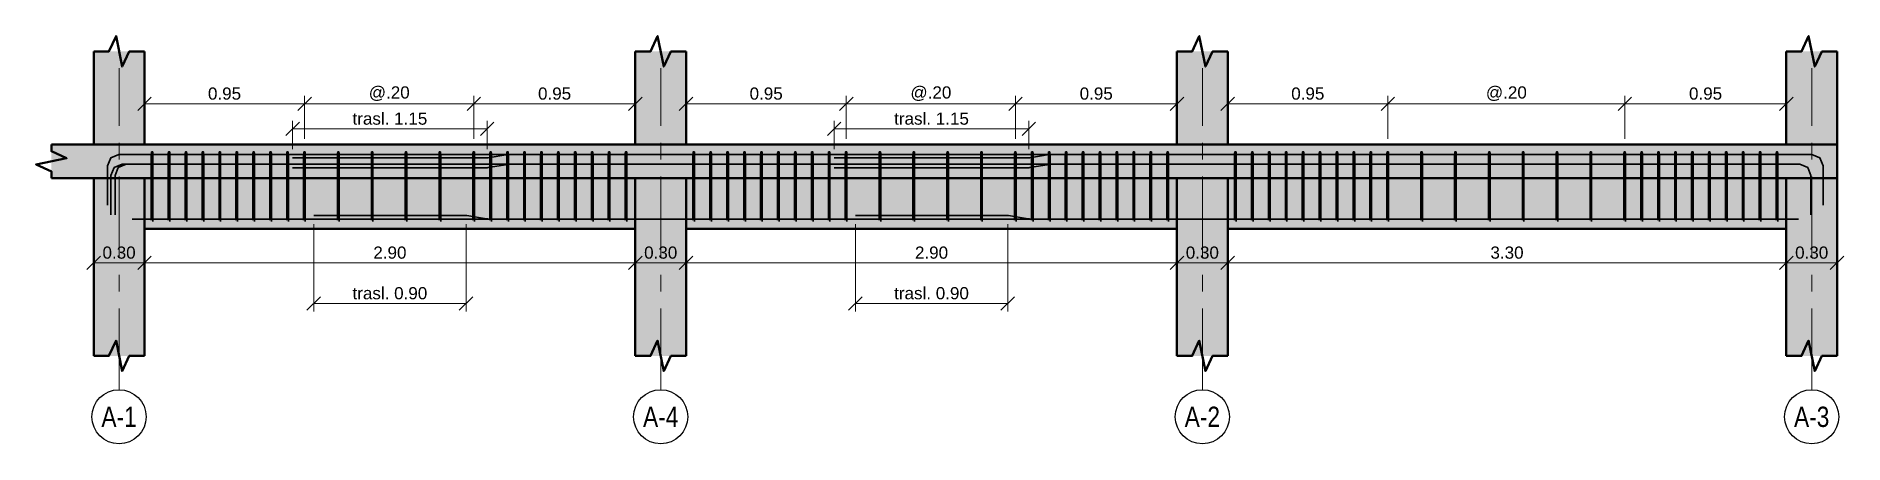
# Model space of a CAD drawing. Header units: metres. Extents: x 99 to 431, y 0 to 4.
# Drawn here: x 119.51 to 130.19, y 1.43 to 3.84 of the extents above; entities that cross this region are included whole.
import ezdxf
from ezdxf.enums import TextEntityAlignment as Align

# ---------------------------------------------------------------- set-up
doc = ezdxf.new("R2010")
doc.units = ezdxf.units.M
doc.linetypes.add('EJE40', pattern=[0.7, 0.48, -0.08, 0.06, -0.08])
for name, color, linetype, lineweight in [('E-ACERO', 1, 'Continuous', 35), ('E-CORTE', 7, 'Continuous', 50), ('E-CORTE-ACH', 254, 'Continuous', 0), ('E-COTA', 7, 'Continuous', 13), ('E-EJES', 1, 'Continuous', 18), ('E-EJES-ID', 7, 'Continuous', 25)]:
    doc.layers.add(name, color=color, linetype=linetype, lineweight=lineweight)
doc.styles.add('ARIAL', font='arial.ttf')
doc.dimstyles.new('COTA40', dxfattribs={"dimtxt": 0.072, "dimasz": 0.048, "dimexe": 0.048, "dimexo": 0.032, "dimgap": 0.024, "dimtad": 1, "dimzin": 0, "dimdsep": 46, "dimtxsty": 'ARIAL', "dimtsz": 0.04, "dimcen": 2.5, "dimclrd": 7, "dimclre": 7, "dimclrt": 7, "dimazin": 3, "dimtfac": 1, "dimtmove": 2, "dimatfit": 3, "dimlwd": 13, "dimlwe": 13})

msp = doc.modelspace()

# ---------------------------------------------------------------- texts
at = {"layer": 'E-EJES-ID', "style": 'ARIAL', "width": 0.8}
for s, p in [('A-1', (120, 1.59)), ('A-4', (123.2, 1.59)), ('A-2', (126.4, 1.59)), ('A-3', (130, 1.59))]:
    msp.add_text(s, height=0.12, dxfattribs=at).set_placement(p, align=Align.MIDDLE_CENTER)

# ---------------------------------------------------------------- dimensions: what is measured, and where the dimension line sits
at = {"layer": 'E-COTA'}
for base, p1, p2, text in [((120.15, 3.44), (120.15, 3.2), (121.0961, 3.2), '0.95'), ((121.0961, 3.44), (121.0961, 3.2), (122.0961, 3.2), '@.20'), ((122.0961, 3.44), (122.0961, 3.2), (123.05, 3.2), '0.95'), ((123.35, 3.44), (123.35, 3.2), (124.2961, 3.2), '0.95'), ((124.2961, 3.44), (124.2961, 3.2), (125.2961, 3.2), '@.20'), ((125.2961, 3.44), (125.2961, 3.2), (126.25, 3.2), '0.95'), ((126.55, 3.44), (126.55, 3.2), (127.4961, 3.2), '0.95'), ((127.4961, 3.44), (127.4961, 3.2), (128.8961, 3.2), '@.20'), ((128.8961, 3.44), (128.8961, 3.2), (129.85, 3.2), '0.95'), ((121.025, 3.292), (121.025, 3.14), (122.175, 3.14), 'trasl. 1.15'), ((124.225, 3.292), (124.225, 3.14), (125.375, 3.14), 'trasl. 1.15'), ((121.15, 2.26), (121.15, 2.76), (122.05, 2.76), 'trasl. 0.90'), ((124.35, 2.26), (124.35, 2.76), (125.25, 2.76), 'trasl. 0.90')]:
    msp.add_linear_dim(base=base, p1=p1, p2=p2, text=text, dimstyle='COTA40', override={"dimdec": 2}, dxfattribs=at).render()
for base, p1, p2 in [((119.85, 2.5), (119.85, 2.7), (120.15, 2.7)), ((120.15, 2.5), (120.15, 2.7), (123.05, 2.7)), ((123.05, 2.5), (123.05, 2.7), (123.35, 2.7)), ((123.35, 2.5), (123.35, 2.7), (126.25, 2.7)), ((126.25, 2.5), (126.25, 2.7), (126.55, 2.7)), ((126.55, 2.5), (126.55, 2.7), (129.85, 2.7)), ((129.85, 2.5), (129.85, 2.7), (130.15, 2.7))]:
    msp.add_linear_dim(base=base, p1=p1, p2=p2, dimstyle='COTA40', override={"dimdec": 2}, dxfattribs=at).render()

# ---------------------------------------------------------------- hatches: boundary and pattern name
at = {"layer": 'E-CORTE-ACH'}
for points in [[(119.85, 3.75), (120.15, 3.75), (120.15, 3.2), (120, 3.2), (119.85, 3.2)], [(123.05, 3.75), (123.35, 3.75), (123.35, 3.2), (123.2, 3.2), (123.05, 3.2)], [(126.25, 3.75), (126.55, 3.75), (126.55, 3.2), (126.4, 3.2), (126.25, 3.2)], [(129.85, 3.75), (130.15, 3.75), (130.15, 3.2), (130, 3.2), (129.85, 3.2)], [(130.15, 3.102), (130.15, 3), (128.0853, 3), (122.6931, 3), (119.6, 3), (119.6, 3.2), (122.6931, 3.2), (128.0853, 3.2), (130.15, 3.2)], [(119.85, 2.7), (119.85, 2.85), (119.85, 3), (120, 3), (120.15, 3), (120.15, 2.85), (120.15, 2.7), (120.15, 1.95), (119.85, 1.95)], [(120.15, 2.7), (120.15, 2.85), (120.15, 3), (121.6, 3), (123.05, 3), (123.05, 2.85), (123.05, 2.7), (121.6, 2.7)], [(123.05, 2.7), (123.05, 2.85), (123.05, 3), (123.2, 3), (123.35, 3), (123.35, 2.85), (123.35, 2.7), (123.35, 1.95), (123.05, 1.95)], [(123.35, 2.7), (123.35, 2.85), (123.35, 3), (124.8, 3), (126.25, 3), (126.25, 2.85), (126.25, 2.7), (124.8, 2.7)], [(126.25, 2.7), (126.25, 2.85), (126.25, 3), (126.4, 3), (126.55, 3), (126.55, 2.85), (126.55, 2.7), (126.55, 1.95), (126.25, 1.95)], [(126.55, 2.7), (126.55, 2.85), (126.55, 3), (128.2, 3), (129.85, 3), (129.85, 2.85), (129.85, 2.7), (128.2, 2.7)], [(129.85, 2.7), (129.85, 2.85), (129.85, 3), (130, 3), (130.15, 3), (130.15, 2.85), (130.15, 2.7), (130.15, 1.95), (129.85, 1.95)]]:
    msp.add_hatch(color=256, dxfattribs=at).paths.add_polyline_path(points)

# ---------------------------------------------------------------- linework, layer by layer
at = {"layer": 'E-ACERO'}
for points in [[(119.9321, 2.841), (119.9321, 3.0743), (119.9516, 3.1214), (119.9988, 3.1409), (122.175, 3.1409)], [(119.9321, 2.841), (119.9321, 3.0743), (119.9516, 3.1214), (119.9988, 3.1409), (125.375, 3.1409)], [(119.9321, 2.841), (119.9321, 3.0743), (119.9516, 3.1214), (119.9988, 3.1409), (122.175, 3.1409)], [(120.2, 2.8393), (120.2, 3.1314), (120.1997, 3.1483), (120.1989, 3.1552), (120.1916, 3.1552), (120.1908, 3.1483), (120.1905, 3.1314), (120.1905, 2.8104)], [(120.3, 2.8393), (120.3, 3.1314), (120.2997, 3.1483), (120.2989, 3.1552), (120.2916, 3.1552), (120.2908, 3.1483), (120.2905, 3.1314), (120.2905, 2.8104)], [(120.4, 2.8393), (120.4, 3.1314), (120.3997, 3.1483), (120.3989, 3.1552), (120.3916, 3.1552), (120.3908, 3.1483), (120.3905, 3.1314), (120.3905, 2.8104)], [(120.5, 2.8393), (120.5, 3.1314), (120.4997, 3.1483), (120.4989, 3.1552), (120.4916, 3.1552), (120.4908, 3.1483), (120.4905, 3.1314), (120.4905, 2.8104)], [(120.6, 2.8393), (120.6, 3.1314), (120.5997, 3.1483), (120.5989, 3.1552), (120.5916, 3.1552), (120.5908, 3.1483), (120.5905, 3.1314), (120.5905, 2.8104)], [(120.7, 2.8393), (120.7, 3.1314), (120.6997, 3.1483), (120.6989, 3.1552), (120.6916, 3.1552), (120.6908, 3.1483), (120.6905, 3.1314), (120.6905, 2.8104)], [(120.8, 2.8393), (120.8, 3.1314), (120.7997, 3.1483), (120.7989, 3.1552), (120.7916, 3.1552), (120.7908, 3.1483), (120.7905, 3.1314), (120.7905, 2.8104)], [(120.9, 2.8393), (120.9, 3.1314), (120.8997, 3.1483), (120.8989, 3.1552), (120.8916, 3.1552), (120.8908, 3.1483), (120.8905, 3.1314), (120.8905, 2.8104)], [(121, 2.8393), (121, 3.1314), (120.9997, 3.1483), (120.9989, 3.1552), (120.9916, 3.1552), (120.9908, 3.1483), (120.9905, 3.1314), (120.9905, 2.8104)], [(121.025, 3.1199), (122.1695, 3.1199), (122.175, 3.1201), (122.1804, 3.1208), (122.2959, 3.14), (122.3013, 3.1407), (122.3068, 3.1409), (130.0012, 3.1409), (130.0484, 3.1214), (130.0679, 3.0743), (130.0679, 2.841)], [(121.025, 3.1199), (122.1695, 3.1199), (122.175, 3.1201), (122.1804, 3.1208), (122.2959, 3.14), (122.3013, 3.1407), (122.3068, 3.1409), (130.0012, 3.1409), (130.0484, 3.1214), (130.0679, 3.0743), (130.0679, 2.841)], [(121.1, 2.8393), (121.1, 3.1314), (121.0997, 3.1483), (121.0989, 3.1552), (121.0916, 3.1552), (121.0908, 3.1483), (121.0905, 3.1314), (121.0905, 2.8104)], [(121.3, 2.8393), (121.3, 3.1314), (121.2997, 3.1483), (121.2989, 3.1552), (121.2916, 3.1552), (121.2908, 3.1483), (121.2905, 3.1314), (121.2905, 2.8104)], [(121.5, 2.8393), (121.5, 3.1314), (121.4997, 3.1483), (121.4989, 3.1552), (121.4916, 3.1552), (121.4908, 3.1483), (121.4905, 3.1314), (121.4905, 2.8104)], [(121.7, 2.8393), (121.7, 3.1314), (121.6997, 3.1483), (121.6989, 3.1552), (121.6916, 3.1552), (121.6908, 3.1483), (121.6905, 3.1314), (121.6905, 2.8104)], [(121.9, 2.8393), (121.9, 3.1314), (121.8997, 3.1483), (121.8989, 3.1552), (121.8916, 3.1552), (121.8908, 3.1483), (121.8905, 3.1314), (121.8905, 2.8104)], [(122.1, 2.8393), (122.1, 3.1314), (122.0997, 3.1483), (122.0989, 3.1552), (122.0916, 3.1552), (122.0908, 3.1483), (122.0905, 3.1314), (122.0905, 2.8104)], [(122.2, 2.8393), (122.2, 3.1314), (122.1997, 3.1483), (122.1989, 3.1552), (122.1916, 3.1552), (122.1908, 3.1483), (122.1905, 3.1314), (122.1905, 2.8104)], [(122.3, 2.8393), (122.3, 3.1314), (122.2997, 3.1483), (122.2989, 3.1552), (122.2916, 3.1552), (122.2908, 3.1483), (122.2905, 3.1314), (122.2905, 2.8104)], [(122.4, 2.8393), (122.4, 3.1314), (122.3997, 3.1483), (122.3989, 3.1552), (122.3916, 3.1552), (122.3908, 3.1483), (122.3905, 3.1314), (122.3905, 2.8104)], [(122.5, 2.8393), (122.5, 3.1314), (122.4997, 3.1483), (122.4989, 3.1552), (122.4916, 3.1552), (122.4908, 3.1483), (122.4905, 3.1314), (122.4905, 2.8104)], [(122.6, 2.8393), (122.6, 3.1314), (122.5997, 3.1483), (122.5989, 3.1552), (122.5916, 3.1552), (122.5908, 3.1483), (122.5905, 3.1314), (122.5905, 2.8104)], [(122.7, 2.8393), (122.7, 3.1314), (122.6997, 3.1483), (122.6989, 3.1552), (122.6916, 3.1552), (122.6908, 3.1483), (122.6905, 3.1314), (122.6905, 2.8104)], [(122.8, 2.8393), (122.8, 3.1314), (122.7997, 3.1483), (122.7989, 3.1552), (122.7916, 3.1552), (122.7908, 3.1483), (122.7905, 3.1314), (122.7905, 2.8104)], [(122.9, 2.8393), (122.9, 3.1314), (122.8997, 3.1483), (122.8989, 3.1552), (122.8916, 3.1552), (122.8908, 3.1483), (122.8905, 3.1314), (122.8905, 2.8104)], [(123, 2.8393), (123, 3.1314), (122.9997, 3.1483), (122.9989, 3.1552), (122.9916, 3.1552), (122.9908, 3.1483), (122.9905, 3.1314), (122.9905, 2.8104)], [(123.4, 2.8393), (123.4, 3.1314), (123.3997, 3.1483), (123.3989, 3.1552), (123.3916, 3.1552), (123.3908, 3.1483), (123.3905, 3.1314), (123.3905, 2.8104)], [(123.5, 2.8393), (123.5, 3.1314), (123.4997, 3.1483), (123.4989, 3.1552), (123.4916, 3.1552), (123.4908, 3.1483), (123.4905, 3.1314), (123.4905, 2.8104)], [(123.6, 2.8393), (123.6, 3.1314), (123.5997, 3.1483), (123.5989, 3.1552), (123.5916, 3.1552), (123.5908, 3.1483), (123.5905, 3.1314), (123.5905, 2.8104)], [(123.7, 2.8393), (123.7, 3.1314), (123.6997, 3.1483), (123.6989, 3.1552), (123.6916, 3.1552), (123.6908, 3.1483), (123.6905, 3.1314), (123.6905, 2.8104)], [(123.8, 2.8393), (123.8, 3.1314), (123.7997, 3.1483), (123.7989, 3.1552), (123.7916, 3.1552), (123.7908, 3.1483), (123.7905, 3.1314), (123.7905, 2.8104)], [(123.9, 2.8393), (123.9, 3.1314), (123.8997, 3.1483), (123.8989, 3.1552), (123.8916, 3.1552), (123.8908, 3.1483), (123.8905, 3.1314), (123.8905, 2.8104)], [(124, 2.8393), (124, 3.1314), (123.9997, 3.1483), (123.9989, 3.1552), (123.9916, 3.1552), (123.9908, 3.1483), (123.9905, 3.1314), (123.9905, 2.8104)], [(124.1, 2.8393), (124.1, 3.1314), (124.0997, 3.1483), (124.0989, 3.1552), (124.0916, 3.1552), (124.0908, 3.1483), (124.0905, 3.1314), (124.0905, 2.8104)], [(124.2, 2.8393), (124.2, 3.1314), (124.1997, 3.1483), (124.1989, 3.1552), (124.1916, 3.1552), (124.1908, 3.1483), (124.1905, 3.1314), (124.1905, 2.8104)], [(124.225, 3.1199), (125.3695, 3.1199), (125.375, 3.1201), (125.3804, 3.1208), (125.4959, 3.14), (125.5013, 3.1407), (125.5068, 3.1409), (130.0012, 3.1409), (130.0484, 3.1214), (130.0679, 3.0743), (130.0679, 2.841)], [(124.3, 2.8393), (124.3, 3.1314), (124.2997, 3.1483), (124.2989, 3.1552), (124.2916, 3.1552), (124.2908, 3.1483), (124.2905, 3.1314), (124.2905, 2.8104)], [(124.5, 2.8393), (124.5, 3.1314), (124.4997, 3.1483), (124.4989, 3.1552), (124.4916, 3.1552), (124.4908, 3.1483), (124.4905, 3.1314), (124.4905, 2.8104)], [(124.7, 2.8393), (124.7, 3.1314), (124.6997, 3.1483), (124.6989, 3.1552), (124.6916, 3.1552), (124.6908, 3.1483), (124.6905, 3.1314), (124.6905, 2.8104)], [(124.9, 2.8393), (124.9, 3.1314), (124.8997, 3.1483), (124.8989, 3.1552), (124.8916, 3.1552), (124.8908, 3.1483), (124.8905, 3.1314), (124.8905, 2.8104)], [(125.1, 2.8393), (125.1, 3.1314), (125.0997, 3.1483), (125.0989, 3.1552), (125.0916, 3.1552), (125.0908, 3.1483), (125.0905, 3.1314), (125.0905, 2.8104)], [(125.3, 2.8393), (125.3, 3.1314), (125.2997, 3.1483), (125.2989, 3.1552), (125.2916, 3.1552), (125.2908, 3.1483), (125.2905, 3.1314), (125.2905, 2.8104)], [(125.4, 2.8393), (125.4, 3.1314), (125.3997, 3.1483), (125.3989, 3.1552), (125.3916, 3.1552), (125.3908, 3.1483), (125.3905, 3.1314), (125.3905, 2.8104)], [(125.5, 2.8393), (125.5, 3.1314), (125.4997, 3.1483), (125.4989, 3.1552), (125.4916, 3.1552), (125.4908, 3.1483), (125.4905, 3.1314), (125.4905, 2.8104)], [(125.6, 2.8393), (125.6, 3.1314), (125.5997, 3.1483), (125.5989, 3.1552), (125.5916, 3.1552), (125.5908, 3.1483), (125.5905, 3.1314), (125.5905, 2.8104)], [(125.7, 2.8393), (125.7, 3.1314), (125.6997, 3.1483), (125.6989, 3.1552), (125.6916, 3.1552), (125.6908, 3.1483), (125.6905, 3.1314), (125.6905, 2.8104)], [(125.8, 2.8393), (125.8, 3.1314), (125.7997, 3.1483), (125.7989, 3.1552), (125.7916, 3.1552), (125.7908, 3.1483), (125.7905, 3.1314), (125.7905, 2.8104)], [(125.9, 2.8393), (125.9, 3.1314), (125.8997, 3.1483), (125.8989, 3.1552), (125.8916, 3.1552), (125.8908, 3.1483), (125.8905, 3.1314), (125.8905, 2.8104)], [(126, 2.8393), (126, 3.1314), (125.9997, 3.1483), (125.9989, 3.1552), (125.9916, 3.1552), (125.9908, 3.1483), (125.9905, 3.1314), (125.9905, 2.8104)], [(126.1, 2.8393), (126.1, 3.1314), (126.0997, 3.1483), (126.0989, 3.1552), (126.0916, 3.1552), (126.0908, 3.1483), (126.0905, 3.1314), (126.0905, 2.8104)], [(126.2, 2.8393), (126.2, 3.1314), (126.1997, 3.1483), (126.1989, 3.1552), (126.1916, 3.1552), (126.1908, 3.1483), (126.1905, 3.1314), (126.1905, 2.8104)], [(126.6, 2.8393), (126.6, 3.1314), (126.5997, 3.1483), (126.5989, 3.1552), (126.5916, 3.1552), (126.5908, 3.1483), (126.5905, 3.1314), (126.5905, 2.8104)], [(126.7, 2.8393), (126.7, 3.1314), (126.6997, 3.1483), (126.6989, 3.1552), (126.6916, 3.1552), (126.6908, 3.1483), (126.6905, 3.1314), (126.6905, 2.8104)], [(126.8, 2.8393), (126.8, 3.1314), (126.7997, 3.1483), (126.7989, 3.1552), (126.7916, 3.1552), (126.7908, 3.1483), (126.7905, 3.1314), (126.7905, 2.8104)], [(126.9, 2.8393), (126.9, 3.1314), (126.8997, 3.1483), (126.8989, 3.1552), (126.8916, 3.1552), (126.8908, 3.1483), (126.8905, 3.1314), (126.8905, 2.8104)], [(127, 2.8393), (127, 3.1314), (126.9997, 3.1483), (126.9989, 3.1552), (126.9916, 3.1552), (126.9908, 3.1483), (126.9905, 3.1314), (126.9905, 2.8104)], [(127.1, 2.8393), (127.1, 3.1314), (127.0997, 3.1483), (127.0989, 3.1552), (127.0916, 3.1552), (127.0908, 3.1483), (127.0905, 3.1314), (127.0905, 2.8104)], [(127.2, 2.8393), (127.2, 3.1314), (127.1997, 3.1483), (127.1989, 3.1552), (127.1916, 3.1552), (127.1908, 3.1483), (127.1905, 3.1314), (127.1905, 2.8104)], [(127.3, 2.8393), (127.3, 3.1314), (127.2997, 3.1483), (127.2989, 3.1552), (127.2916, 3.1552), (127.2908, 3.1483), (127.2905, 3.1314), (127.2905, 2.8104)], [(127.4, 2.8393), (127.4, 3.1314), (127.3997, 3.1483), (127.3989, 3.1552), (127.3916, 3.1552), (127.3908, 3.1483), (127.3905, 3.1314), (127.3905, 2.8104)], [(127.5, 2.8393), (127.5, 3.1314), (127.4997, 3.1483), (127.4989, 3.1552), (127.4916, 3.1552), (127.4908, 3.1483), (127.4905, 3.1314), (127.4905, 2.8104)], [(127.7, 2.8393), (127.7, 3.1314), (127.6997, 3.1483), (127.6989, 3.1552), (127.6916, 3.1552), (127.6908, 3.1483), (127.6905, 3.1314), (127.6905, 2.8104)], [(127.9, 2.8393), (127.9, 3.1314), (127.8997, 3.1483), (127.8989, 3.1552), (127.8916, 3.1552), (127.8908, 3.1483), (127.8905, 3.1314), (127.8905, 2.8104)], [(128.1, 2.8393), (128.1, 3.1314), (128.0997, 3.1483), (128.0989, 3.1552), (128.0916, 3.1552), (128.0908, 3.1483), (128.0905, 3.1314), (128.0905, 2.8104)], [(128.3, 2.8393), (128.3, 3.1314), (128.2997, 3.1483), (128.2989, 3.1552), (128.2916, 3.1552), (128.2908, 3.1483), (128.2905, 3.1314), (128.2905, 2.8104)], [(128.5, 2.8393), (128.5, 3.1314), (128.4997, 3.1483), (128.4989, 3.1552), (128.4916, 3.1552), (128.4908, 3.1483), (128.4905, 3.1314), (128.4905, 2.8104)], [(128.7, 2.8393), (128.7, 3.1314), (128.6997, 3.1483), (128.6989, 3.1552), (128.6916, 3.1552), (128.6908, 3.1483), (128.6905, 3.1314), (128.6905, 2.8104)], [(128.9, 2.8393), (128.9, 3.1314), (128.8997, 3.1483), (128.8989, 3.1552), (128.8916, 3.1552), (128.8908, 3.1483), (128.8905, 3.1314), (128.8905, 2.8104)], [(129, 2.8393), (129, 3.1314), (128.9997, 3.1483), (128.9989, 3.1552), (128.9916, 3.1552), (128.9908, 3.1483), (128.9905, 3.1314), (128.9905, 2.8104)], [(129.1, 2.8393), (129.1, 3.1314), (129.0997, 3.1483), (129.0989, 3.1552), (129.0916, 3.1552), (129.0908, 3.1483), (129.0905, 3.1314), (129.0905, 2.8104)], [(129.2, 2.8393), (129.2, 3.1314), (129.1997, 3.1483), (129.1989, 3.1552), (129.1916, 3.1552), (129.1908, 3.1483), (129.1905, 3.1314), (129.1905, 2.8104)], [(129.3, 2.8393), (129.3, 3.1314), (129.2997, 3.1483), (129.2989, 3.1552), (129.2916, 3.1552), (129.2908, 3.1483), (129.2905, 3.1314), (129.2905, 2.8104)], [(129.4, 2.8393), (129.4, 3.1314), (129.3997, 3.1483), (129.3989, 3.1552), (129.3916, 3.1552), (129.3908, 3.1483), (129.3905, 3.1314), (129.3905, 2.8104)], [(129.5, 2.8393), (129.5, 3.1314), (129.4997, 3.1483), (129.4989, 3.1552), (129.4916, 3.1552), (129.4908, 3.1483), (129.4905, 3.1314), (129.4905, 2.8104)], [(129.6, 2.8393), (129.6, 3.1314), (129.5997, 3.1483), (129.5989, 3.1552), (129.5916, 3.1552), (129.5908, 3.1483), (129.5905, 3.1314), (129.5905, 2.8104)], [(129.7, 2.8393), (129.7, 3.1314), (129.6997, 3.1483), (129.6989, 3.1552), (129.6916, 3.1552), (129.6908, 3.1483), (129.6905, 3.1314), (129.6905, 2.8104)], [(129.8, 2.8393), (129.8, 3.1314), (129.7997, 3.1483), (129.7989, 3.1552), (129.7916, 3.1552), (129.7908, 3.1483), (129.7905, 3.1314), (129.7905, 2.8104)], [(119.9521, 2.783), (119.9521, 3.0163), (119.9716, 3.0634), (120.0188, 3.0829), (125.375, 3.0829)], [(119.9761, 2.783), (119.9761, 3.0163), (119.9956, 3.0634), (120.0428, 3.0829), (125.375, 3.0829)], [(119.9761, 2.783), (119.9761, 3.0163), (119.9956, 3.0634), (120.0428, 3.0829), (122.175, 3.0829)], [(121.025, 3.0619), (122.1695, 3.0619), (122.175, 3.0621), (122.1804, 3.0628), (122.2959, 3.082), (122.3013, 3.0827), (122.3068, 3.0829), (129.9292, 3.0829), (129.9764, 3.0634), (129.9959, 3.0163), (129.9959, 2.783)], [(124.225, 3.0619), (125.3695, 3.0619), (125.375, 3.0621), (125.3804, 3.0628), (125.4959, 3.082), (125.5013, 3.0827), (125.5068, 3.0829), (129.9292, 3.0829), (129.9764, 3.0634), (129.9959, 3.0163), (129.9959, 2.783)], [(124.225, 3.0619), (125.3695, 3.0619), (125.375, 3.0621), (125.3804, 3.0628), (125.4959, 3.082), (125.5013, 3.0827), (125.5068, 3.0829), (129.9292, 3.0829), (129.9764, 3.0634), (129.9959, 3.0163), (129.9959, 2.783)], [(120.1905, 2.8104), (120.1905, 2.7733)], [(120.2, 2.8393), (120.2, 2.7854)], [(120.2, 2.7854), (120.2, 2.7686)], [(120.2905, 2.8104), (120.2905, 2.7733)], [(120.3, 2.8393), (120.3, 2.7854)], [(120.3, 2.7854), (120.3, 2.7686)], [(120.3905, 2.8104), (120.3905, 2.7733)], [(120.4, 2.8393), (120.4, 2.7854)], [(120.4, 2.7854), (120.4, 2.7686)], [(120.4905, 2.8104), (120.4905, 2.7733)], [(120.5, 2.8393), (120.5, 2.7854)], [(120.5, 2.7854), (120.5, 2.7686)], [(120.5905, 2.8104), (120.5905, 2.7733)], [(120.6, 2.8393), (120.6, 2.7854)], [(120.6, 2.7854), (120.6, 2.7686)], [(120.6905, 2.8104), (120.6905, 2.7733)], [(120.7, 2.8393), (120.7, 2.7854)], [(120.7, 2.7854), (120.7, 2.7686)], [(120.7905, 2.8104), (120.7905, 2.7733)], [(120.8, 2.8393), (120.8, 2.7854)], [(120.8, 2.7854), (120.8, 2.7686)], [(120.8905, 2.8104), (120.8905, 2.7733)], [(120.9, 2.8393), (120.9, 2.7854)], [(120.9, 2.7854), (120.9, 2.7686)], [(120.9905, 2.8104), (120.9905, 2.7733)], [(121, 2.8393), (121, 2.7854)], [(121, 2.7854), (121, 2.7686)], [(121.0905, 2.8104), (121.0905, 2.7733)], [(121.1, 2.8393), (121.1, 2.7854)], [(121.1, 2.7854), (121.1, 2.7686)], [(121.15, 2.7801), (122.0445, 2.7801), (122.05, 2.7799), (122.0554, 2.7792), (122.1709, 2.76), (122.1763, 2.7593), (122.1818, 2.759), (129.9228, 2.759)], [(121.15, 2.7801), (122.0445, 2.7801), (122.05, 2.7799), (122.0554, 2.7792), (122.1709, 2.76), (122.1763, 2.7593), (122.1818, 2.759), (129.9228, 2.759)], [(121.2905, 2.8104), (121.2905, 2.7733)], [(121.3, 2.8393), (121.3, 2.7854)], [(121.3, 2.7854), (121.3, 2.7686)], [(121.4905, 2.8104), (121.4905, 2.7733)], [(121.5, 2.8393), (121.5, 2.7854)], [(121.5, 2.7854), (121.5, 2.7686)], [(121.6905, 2.8104), (121.6905, 2.7733)], [(121.7, 2.8393), (121.7, 2.7854)], [(121.7, 2.7854), (121.7, 2.7686)], [(121.8905, 2.8104), (121.8905, 2.7733)], [(121.9, 2.8393), (121.9, 2.7854)], [(121.9, 2.7854), (121.9, 2.7686)], [(122.0905, 2.8104), (122.0905, 2.7733)], [(122.1, 2.8393), (122.1, 2.7854)], [(122.1, 2.7854), (122.1, 2.7686)], [(122.1905, 2.8104), (122.1905, 2.7733)], [(122.2, 2.8393), (122.2, 2.7854)], [(122.2, 2.7854), (122.2, 2.7686)], [(122.2905, 2.8104), (122.2905, 2.7733)], [(122.3, 2.8393), (122.3, 2.7854)], [(122.3, 2.7854), (122.3, 2.7686)], [(122.3905, 2.8104), (122.3905, 2.7733)], [(122.4, 2.8393), (122.4, 2.7854)], [(122.4, 2.7854), (122.4, 2.7686)], [(122.4905, 2.8104), (122.4905, 2.7733)], [(122.5, 2.8393), (122.5, 2.7854)], [(122.5, 2.7854), (122.5, 2.7686)], [(122.5905, 2.8104), (122.5905, 2.7733)], [(122.6, 2.8393), (122.6, 2.7854)], [(122.6, 2.7854), (122.6, 2.7686)], [(122.6905, 2.8104), (122.6905, 2.7733)], [(122.7, 2.8393), (122.7, 2.7854)], [(122.7, 2.7854), (122.7, 2.7686)], [(122.7905, 2.8104), (122.7905, 2.7733)], [(122.8, 2.8393), (122.8, 2.7854)], [(122.8, 2.7854), (122.8, 2.7686)], [(122.8905, 2.8104), (122.8905, 2.7733)], [(122.9, 2.8393), (122.9, 2.7854)], [(122.9, 2.7854), (122.9, 2.7686)], [(122.9905, 2.8104), (122.9905, 2.7733)], [(123, 2.8393), (123, 2.7854)], [(123, 2.7854), (123, 2.7686)], [(123.3905, 2.8104), (123.3905, 2.7733)], [(123.4, 2.8393), (123.4, 2.7854)], [(123.4, 2.7854), (123.4, 2.7686)], [(123.4905, 2.8104), (123.4905, 2.7733)], [(123.5, 2.8393), (123.5, 2.7854)], [(123.5, 2.7854), (123.5, 2.7686)], [(123.5905, 2.8104), (123.5905, 2.7733)], [(123.6, 2.8393), (123.6, 2.7854)], [(123.6, 2.7854), (123.6, 2.7686)], [(123.6905, 2.8104), (123.6905, 2.7733)], [(123.7, 2.8393), (123.7, 2.7854)], [(123.7, 2.7854), (123.7, 2.7686)], [(123.7905, 2.8104), (123.7905, 2.7733)], [(123.8, 2.8393), (123.8, 2.7854)], [(123.8, 2.7854), (123.8, 2.7686)], [(123.8905, 2.8104), (123.8905, 2.7733)], [(123.9, 2.8393), (123.9, 2.7854)], [(123.9, 2.7854), (123.9, 2.7686)], [(123.9905, 2.8104), (123.9905, 2.7733)], [(124, 2.8393), (124, 2.7854)], [(124, 2.7854), (124, 2.7686)], [(124.0905, 2.8104), (124.0905, 2.7733)], [(124.1, 2.8393), (124.1, 2.7854)], [(124.1, 2.7854), (124.1, 2.7686)], [(124.1905, 2.8104), (124.1905, 2.7733)], [(124.2, 2.8393), (124.2, 2.7854)], [(124.2, 2.7854), (124.2, 2.7686)], [(124.2905, 2.8104), (124.2905, 2.7733)], [(124.3, 2.8393), (124.3, 2.7854)], [(124.3, 2.7854), (124.3, 2.7686)], [(124.35, 2.7801), (125.2445, 2.7801), (125.25, 2.7799), (125.2554, 2.7792), (125.3709, 2.76), (125.3763, 2.7593), (125.3818, 2.759), (129.9228, 2.759)], [(124.35, 2.7801), (125.2445, 2.7801), (125.25, 2.7799), (125.2554, 2.7792), (125.3709, 2.76), (125.3763, 2.7593), (125.3818, 2.759), (129.9228, 2.759)], [(124.4905, 2.8104), (124.4905, 2.7733)], [(124.5, 2.8393), (124.5, 2.7854)], [(124.5, 2.7854), (124.5, 2.7686)], [(124.6905, 2.8104), (124.6905, 2.7733)], [(124.7, 2.8393), (124.7, 2.7854)], [(124.7, 2.7854), (124.7, 2.7686)], [(124.8905, 2.8104), (124.8905, 2.7733)], [(124.9, 2.8393), (124.9, 2.7854)], [(124.9, 2.7854), (124.9, 2.7686)], [(125.0905, 2.8104), (125.0905, 2.7733)], [(125.1, 2.8393), (125.1, 2.7854)], [(125.1, 2.7854), (125.1, 2.7686)], [(125.2905, 2.8104), (125.2905, 2.7733)], [(125.3, 2.8393), (125.3, 2.7854)], [(125.3, 2.7854), (125.3, 2.7686)], [(125.3905, 2.8104), (125.3905, 2.7733)], [(125.4, 2.8393), (125.4, 2.7854)], [(125.4, 2.7854), (125.4, 2.7686)], [(125.4905, 2.8104), (125.4905, 2.7733)], [(125.5, 2.8393), (125.5, 2.7854)], [(125.5, 2.7854), (125.5, 2.7686)], [(125.5905, 2.8104), (125.5905, 2.7733)], [(125.6, 2.8393), (125.6, 2.7854)], [(125.6, 2.7854), (125.6, 2.7686)], [(125.6905, 2.8104), (125.6905, 2.7733)], [(125.7, 2.8393), (125.7, 2.7854)], [(125.7, 2.7854), (125.7, 2.7686)], [(125.7905, 2.8104), (125.7905, 2.7733)], [(125.8, 2.8393), (125.8, 2.7854)], [(125.8, 2.7854), (125.8, 2.7686)], [(125.8905, 2.8104), (125.8905, 2.7733)], [(125.9, 2.8393), (125.9, 2.7854)], [(125.9, 2.7854), (125.9, 2.7686)], [(125.9905, 2.8104), (125.9905, 2.7733)], [(126, 2.8393), (126, 2.7854)], [(126, 2.7854), (126, 2.7686)], [(126.0905, 2.8104), (126.0905, 2.7733)], [(126.1, 2.8393), (126.1, 2.7854)], [(126.1, 2.7854), (126.1, 2.7686)], [(126.1905, 2.8104), (126.1905, 2.7733)], [(126.2, 2.8393), (126.2, 2.7854)], [(126.2, 2.7854), (126.2, 2.7686)], [(126.5905, 2.8104), (126.5905, 2.7733)], [(126.6, 2.8393), (126.6, 2.7854)], [(126.6, 2.7854), (126.6, 2.7686)], [(126.6905, 2.8104), (126.6905, 2.7733)], [(126.7, 2.8393), (126.7, 2.7854)], [(126.7, 2.7854), (126.7, 2.7686)], [(126.7905, 2.8104), (126.7905, 2.7733)], [(126.8, 2.8393), (126.8, 2.7854)], [(126.8, 2.7854), (126.8, 2.7686)], [(126.8905, 2.8104), (126.8905, 2.7733)], [(126.9, 2.8393), (126.9, 2.7854)], [(126.9, 2.7854), (126.9, 2.7686)], [(126.9905, 2.8104), (126.9905, 2.7733)], [(127, 2.8393), (127, 2.7854)], [(127, 2.7854), (127, 2.7686)], [(127.0905, 2.8104), (127.0905, 2.7733)], [(127.1, 2.8393), (127.1, 2.7854)], [(127.1, 2.7854), (127.1, 2.7686)], [(127.1905, 2.8104), (127.1905, 2.7733)], [(127.2, 2.8393), (127.2, 2.7854)], [(127.2, 2.7854), (127.2, 2.7686)], [(127.2905, 2.8104), (127.2905, 2.7733)], [(127.3, 2.8393), (127.3, 2.7854)], [(127.3, 2.7854), (127.3, 2.7686)], [(127.3905, 2.8104), (127.3905, 2.7733)], [(127.4, 2.8393), (127.4, 2.7854)], [(127.4, 2.7854), (127.4, 2.7686)], [(127.4905, 2.8104), (127.4905, 2.7733)], [(127.5, 2.8393), (127.5, 2.7854)], [(127.5, 2.7854), (127.5, 2.7686)], [(127.6905, 2.8104), (127.6905, 2.7733)], [(127.7, 2.8393), (127.7, 2.7854)], [(127.7, 2.7854), (127.7, 2.7686)], [(127.8905, 2.8104), (127.8905, 2.7733)], [(127.9, 2.8393), (127.9, 2.7854)], [(127.9, 2.7854), (127.9, 2.7686)], [(128.0905, 2.8104), (128.0905, 2.7733)], [(128.1, 2.8393), (128.1, 2.7854)], [(128.1, 2.7854), (128.1, 2.7686)], [(128.2905, 2.8104), (128.2905, 2.7733)], [(128.3, 2.8393), (128.3, 2.7854)], [(128.3, 2.7854), (128.3, 2.7686)], [(128.4905, 2.8104), (128.4905, 2.7733)], [(128.5, 2.8393), (128.5, 2.7854)], [(128.5, 2.7854), (128.5, 2.7686)], [(128.6905, 2.8104), (128.6905, 2.7733)], [(128.7, 2.8393), (128.7, 2.7854)], [(128.7, 2.7854), (128.7, 2.7686)], [(128.8905, 2.8104), (128.8905, 2.7733)], [(128.9, 2.8393), (128.9, 2.7854)], [(128.9, 2.7854), (128.9, 2.7686)], [(128.9905, 2.8104), (128.9905, 2.7733)], [(129, 2.8393), (129, 2.7854)], [(129, 2.7854), (129, 2.7686)], [(129.0905, 2.8104), (129.0905, 2.7733)], [(129.1, 2.8393), (129.1, 2.7854)], [(129.1, 2.7854), (129.1, 2.7686)], [(129.1905, 2.8104), (129.1905, 2.7733)], [(129.2, 2.8393), (129.2, 2.7854)], [(129.2, 2.7854), (129.2, 2.7686)], [(129.2905, 2.8104), (129.2905, 2.7733)], [(129.3, 2.8393), (129.3, 2.7854)], [(129.3, 2.7854), (129.3, 2.7686)], [(129.3905, 2.8104), (129.3905, 2.7733)], [(129.4, 2.8393), (129.4, 2.7854)], [(129.4, 2.7854), (129.4, 2.7686)], [(129.4905, 2.8104), (129.4905, 2.7733)], [(129.5, 2.8393), (129.5, 2.7854)], [(129.5, 2.7854), (129.5, 2.7686)], [(129.5905, 2.8104), (129.5905, 2.7733)], [(129.6, 2.8393), (129.6, 2.7854)], [(129.6, 2.7854), (129.6, 2.7686)], [(129.6905, 2.8104), (129.6905, 2.7733)], [(129.7, 2.8393), (129.7, 2.7854)], [(129.7, 2.7854), (129.7, 2.7686)], [(129.7905, 2.8104), (129.7905, 2.7733)], [(129.8, 2.8393), (129.8, 2.7854)], [(129.8, 2.7854), (129.8, 2.7686)], [(120.0772, 2.759), (122.05, 2.759)], [(120.0772, 2.759), (125.25, 2.759)], [(120.0772, 2.759), (122.05, 2.759)], [(120.0772, 2.759), (125.25, 2.759)], [(120.1905, 2.7733), (120.1905, 2.7565)], [(120.1905, 2.7565), (120.1905, 2.7513)], [(120.2, 2.7686), (120.2, 2.7595)], [(120.2, 2.7595), (120.2, 2.7517)], [(120.2, 2.7517), (120.2, 2.7448)], [(120.2905, 2.7733), (120.2905, 2.7565)], [(120.2905, 2.7565), (120.2905, 2.7513)], [(120.3, 2.7686), (120.3, 2.7595)], [(120.3, 2.7595), (120.3, 2.7517)], [(120.3, 2.7517), (120.3, 2.7448)], [(120.3905, 2.7733), (120.3905, 2.7565)], [(120.3905, 2.7565), (120.3905, 2.7513)], [(120.4, 2.7686), (120.4, 2.7595)], [(120.4, 2.7595), (120.4, 2.7517)], [(120.4, 2.7517), (120.4, 2.7448)], [(120.4905, 2.7733), (120.4905, 2.7565)], [(120.4905, 2.7565), (120.4905, 2.7513)], [(120.5, 2.7686), (120.5, 2.7595)], [(120.5, 2.7595), (120.5, 2.7517)], [(120.5, 2.7517), (120.5, 2.7448)], [(120.5905, 2.7733), (120.5905, 2.7565)], [(120.5905, 2.7565), (120.5905, 2.7513)], [(120.6, 2.7686), (120.6, 2.7595)], [(120.6, 2.7595), (120.6, 2.7517)], [(120.6, 2.7517), (120.6, 2.7448)], [(120.6905, 2.7733), (120.6905, 2.7565)], [(120.6905, 2.7565), (120.6905, 2.7513)], [(120.7, 2.7686), (120.7, 2.7595)], [(120.7, 2.7595), (120.7, 2.7517)], [(120.7, 2.7517), (120.7, 2.7448)], [(120.7905, 2.7733), (120.7905, 2.7565)], [(120.7905, 2.7565), (120.7905, 2.7513)], [(120.8, 2.7686), (120.8, 2.7595)], [(120.8, 2.7595), (120.8, 2.7517)], [(120.8, 2.7517), (120.8, 2.7448)], [(120.8905, 2.7733), (120.8905, 2.7565)], [(120.8905, 2.7565), (120.8905, 2.7513)], [(120.9, 2.7686), (120.9, 2.7595)], [(120.9, 2.7595), (120.9, 2.7517)], [(120.9, 2.7517), (120.9, 2.7448)], [(120.9905, 2.7733), (120.9905, 2.7565)], [(120.9905, 2.7565), (120.9905, 2.7513)], [(121, 2.7686), (121, 2.7595)], [(121, 2.7595), (121, 2.7517)], [(121, 2.7517), (121, 2.7448)], [(121.0905, 2.7733), (121.0905, 2.7565)], [(121.0905, 2.7565), (121.0905, 2.7513)], [(121.1, 2.7686), (121.1, 2.7595)], [(121.1, 2.7595), (121.1, 2.7517)], [(121.1, 2.7517), (121.1, 2.7448)], [(121.2905, 2.7733), (121.2905, 2.7565)], [(121.2905, 2.7565), (121.2905, 2.7513)], [(121.3, 2.7686), (121.3, 2.7595)], [(121.3, 2.7595), (121.3, 2.7517)], [(121.3, 2.7517), (121.3, 2.7448)], [(121.4905, 2.7733), (121.4905, 2.7565)], [(121.4905, 2.7565), (121.4905, 2.7513)], [(121.5, 2.7686), (121.5, 2.7595)], [(121.5, 2.7595), (121.5, 2.7517)], [(121.5, 2.7517), (121.5, 2.7448)], [(121.6905, 2.7733), (121.6905, 2.7565)], [(121.6905, 2.7565), (121.6905, 2.7513)], [(121.7, 2.7686), (121.7, 2.7595)], [(121.7, 2.7595), (121.7, 2.7517)], [(121.7, 2.7517), (121.7, 2.7448)], [(121.8905, 2.7733), (121.8905, 2.7565)], [(121.8905, 2.7565), (121.8905, 2.7513)], [(121.9, 2.7686), (121.9, 2.7595)], [(121.9, 2.7595), (121.9, 2.7517)], [(121.9, 2.7517), (121.9, 2.7448)], [(122.0905, 2.7733), (122.0905, 2.7565)], [(122.0905, 2.7565), (122.0905, 2.7513)], [(122.1, 2.7686), (122.1, 2.7595)], [(122.1, 2.7595), (122.1, 2.7517)], [(122.1, 2.7517), (122.1, 2.7448)], [(122.1905, 2.7733), (122.1905, 2.7565)], [(122.1905, 2.7565), (122.1905, 2.7513)], [(122.2, 2.7686), (122.2, 2.7595)], [(122.2, 2.7595), (122.2, 2.7517)], [(122.2, 2.7517), (122.2, 2.7448)], [(122.2905, 2.7733), (122.2905, 2.7565)], [(122.2905, 2.7565), (122.2905, 2.7513)], [(122.3, 2.7686), (122.3, 2.7595)], [(122.3, 2.7595), (122.3, 2.7517)], [(122.3, 2.7517), (122.3, 2.7448)], [(122.3905, 2.7733), (122.3905, 2.7565)], [(122.3905, 2.7565), (122.3905, 2.7513)], [(122.4, 2.7686), (122.4, 2.7595)], [(122.4, 2.7595), (122.4, 2.7517)], [(122.4, 2.7517), (122.4, 2.7448)], [(122.4905, 2.7733), (122.4905, 2.7565)], [(122.4905, 2.7565), (122.4905, 2.7513)], [(122.5, 2.7686), (122.5, 2.7595)], [(122.5, 2.7595), (122.5, 2.7517)], [(122.5, 2.7517), (122.5, 2.7448)], [(122.5905, 2.7733), (122.5905, 2.7565)], [(122.5905, 2.7565), (122.5905, 2.7513)], [(122.6, 2.7686), (122.6, 2.7595)], [(122.6, 2.7595), (122.6, 2.7517)], [(122.6, 2.7517), (122.6, 2.7448)], [(122.6905, 2.7733), (122.6905, 2.7565)], [(122.6905, 2.7565), (122.6905, 2.7513)], [(122.7, 2.7686), (122.7, 2.7595)], [(122.7, 2.7595), (122.7, 2.7517)], [(122.7, 2.7517), (122.7, 2.7448)], [(122.7905, 2.7733), (122.7905, 2.7565)], [(122.7905, 2.7565), (122.7905, 2.7513)], [(122.8, 2.7686), (122.8, 2.7595)], [(122.8, 2.7595), (122.8, 2.7517)], [(122.8, 2.7517), (122.8, 2.7448)], [(122.8905, 2.7733), (122.8905, 2.7565)], [(122.8905, 2.7565), (122.8905, 2.7513)], [(122.9, 2.7686), (122.9, 2.7595)], [(122.9, 2.7595), (122.9, 2.7517)], [(122.9, 2.7517), (122.9, 2.7448)], [(122.9905, 2.7733), (122.9905, 2.7565)], [(122.9905, 2.7565), (122.9905, 2.7513)], [(123, 2.7686), (123, 2.7595)], [(123, 2.7595), (123, 2.7517)], [(123, 2.7517), (123, 2.7448)], [(123.3905, 2.7733), (123.3905, 2.7565)], [(123.3905, 2.7565), (123.3905, 2.7513)], [(123.4, 2.7686), (123.4, 2.7595)], [(123.4, 2.7595), (123.4, 2.7517)], [(123.4, 2.7517), (123.4, 2.7448)], [(123.4905, 2.7733), (123.4905, 2.7565)], [(123.4905, 2.7565), (123.4905, 2.7513)], [(123.5, 2.7686), (123.5, 2.7595)], [(123.5, 2.7595), (123.5, 2.7517)], [(123.5, 2.7517), (123.5, 2.7448)], [(123.5905, 2.7733), (123.5905, 2.7565)], [(123.5905, 2.7565), (123.5905, 2.7513)], [(123.6, 2.7686), (123.6, 2.7595)], [(123.6, 2.7595), (123.6, 2.7517)], [(123.6, 2.7517), (123.6, 2.7448)], [(123.6905, 2.7733), (123.6905, 2.7565)], [(123.6905, 2.7565), (123.6905, 2.7513)], [(123.7, 2.7686), (123.7, 2.7595)], [(123.7, 2.7595), (123.7, 2.7517)], [(123.7, 2.7517), (123.7, 2.7448)], [(123.7905, 2.7733), (123.7905, 2.7565)], [(123.7905, 2.7565), (123.7905, 2.7513)], [(123.8, 2.7686), (123.8, 2.7595)], [(123.8, 2.7595), (123.8, 2.7517)], [(123.8, 2.7517), (123.8, 2.7448)], [(123.8905, 2.7733), (123.8905, 2.7565)], [(123.8905, 2.7565), (123.8905, 2.7513)], [(123.9, 2.7686), (123.9, 2.7595)], [(123.9, 2.7595), (123.9, 2.7517)], [(123.9, 2.7517), (123.9, 2.7448)], [(123.9905, 2.7733), (123.9905, 2.7565)], [(123.9905, 2.7565), (123.9905, 2.7513)], [(124, 2.7686), (124, 2.7595)], [(124, 2.7595), (124, 2.7517)], [(124, 2.7517), (124, 2.7448)], [(124.0905, 2.7733), (124.0905, 2.7565)], [(124.0905, 2.7565), (124.0905, 2.7513)], [(124.1, 2.7686), (124.1, 2.7595)], [(124.1, 2.7595), (124.1, 2.7517)], [(124.1, 2.7517), (124.1, 2.7448)], [(124.1905, 2.7733), (124.1905, 2.7565)], [(124.1905, 2.7565), (124.1905, 2.7513)], [(124.2, 2.7686), (124.2, 2.7595)], [(124.2, 2.7595), (124.2, 2.7517)], [(124.2, 2.7517), (124.2, 2.7448)], [(124.2905, 2.7733), (124.2905, 2.7565)], [(124.2905, 2.7565), (124.2905, 2.7513)], [(124.3, 2.7686), (124.3, 2.7595)], [(124.3, 2.7595), (124.3, 2.7517)], [(124.3, 2.7517), (124.3, 2.7448)], [(124.4905, 2.7733), (124.4905, 2.7565)], [(124.4905, 2.7565), (124.4905, 2.7513)], [(124.5, 2.7686), (124.5, 2.7595)], [(124.5, 2.7595), (124.5, 2.7517)], [(124.5, 2.7517), (124.5, 2.7448)], [(124.6905, 2.7733), (124.6905, 2.7565)], [(124.6905, 2.7565), (124.6905, 2.7513)], [(124.7, 2.7686), (124.7, 2.7595)], [(124.7, 2.7595), (124.7, 2.7517)], [(124.7, 2.7517), (124.7, 2.7448)], [(124.8905, 2.7733), (124.8905, 2.7565)], [(124.8905, 2.7565), (124.8905, 2.7513)], [(124.9, 2.7686), (124.9, 2.7595)], [(124.9, 2.7595), (124.9, 2.7517)], [(124.9, 2.7517), (124.9, 2.7448)], [(125.0905, 2.7733), (125.0905, 2.7565)], [(125.0905, 2.7565), (125.0905, 2.7513)], [(125.1, 2.7686), (125.1, 2.7595)], [(125.1, 2.7595), (125.1, 2.7517)], [(125.1, 2.7517), (125.1, 2.7448)], [(125.2905, 2.7733), (125.2905, 2.7565)], [(125.2905, 2.7565), (125.2905, 2.7513)], [(125.3, 2.7686), (125.3, 2.7595)], [(125.3, 2.7595), (125.3, 2.7517)], [(125.3, 2.7517), (125.3, 2.7448)], [(125.3905, 2.7733), (125.3905, 2.7565)], [(125.3905, 2.7565), (125.3905, 2.7513)], [(125.4, 2.7686), (125.4, 2.7595)], [(125.4, 2.7595), (125.4, 2.7517)], [(125.4, 2.7517), (125.4, 2.7448)], [(125.4905, 2.7733), (125.4905, 2.7565)], [(125.4905, 2.7565), (125.4905, 2.7513)], [(125.5, 2.7686), (125.5, 2.7595)], [(125.5, 2.7595), (125.5, 2.7517)], [(125.5, 2.7517), (125.5, 2.7448)], [(125.5905, 2.7733), (125.5905, 2.7565)], [(125.5905, 2.7565), (125.5905, 2.7513)], [(125.6, 2.7686), (125.6, 2.7595)], [(125.6, 2.7595), (125.6, 2.7517)], [(125.6, 2.7517), (125.6, 2.7448)], [(125.6905, 2.7733), (125.6905, 2.7565)], [(125.6905, 2.7565), (125.6905, 2.7513)], [(125.7, 2.7686), (125.7, 2.7595)], [(125.7, 2.7595), (125.7, 2.7517)], [(125.7, 2.7517), (125.7, 2.7448)], [(125.7905, 2.7733), (125.7905, 2.7565)], [(125.7905, 2.7565), (125.7905, 2.7513)], [(125.8, 2.7686), (125.8, 2.7595)], [(125.8, 2.7595), (125.8, 2.7517)], [(125.8, 2.7517), (125.8, 2.7448)], [(125.8905, 2.7733), (125.8905, 2.7565)], [(125.8905, 2.7565), (125.8905, 2.7513)], [(125.9, 2.7686), (125.9, 2.7595)], [(125.9, 2.7595), (125.9, 2.7517)], [(125.9, 2.7517), (125.9, 2.7448)], [(125.9905, 2.7733), (125.9905, 2.7565)], [(125.9905, 2.7565), (125.9905, 2.7513)], [(126, 2.7686), (126, 2.7595)], [(126, 2.7595), (126, 2.7517)], [(126, 2.7517), (126, 2.7448)], [(126.0905, 2.7733), (126.0905, 2.7565)], [(126.0905, 2.7565), (126.0905, 2.7513)], [(126.1, 2.7686), (126.1, 2.7595)], [(126.1, 2.7595), (126.1, 2.7517)], [(126.1, 2.7517), (126.1, 2.7448)], [(126.1905, 2.7733), (126.1905, 2.7565)], [(126.1905, 2.7565), (126.1905, 2.7513)], [(126.2, 2.7686), (126.2, 2.7595)], [(126.2, 2.7595), (126.2, 2.7517)], [(126.2, 2.7517), (126.2, 2.7448)], [(126.5905, 2.7733), (126.5905, 2.7565)], [(126.5905, 2.7565), (126.5905, 2.7513)], [(126.6, 2.7686), (126.6, 2.7595)], [(126.6, 2.7595), (126.6, 2.7517)], [(126.6, 2.7517), (126.6, 2.7448)], [(126.6905, 2.7733), (126.6905, 2.7565)], [(126.6905, 2.7565), (126.6905, 2.7513)], [(126.7, 2.7686), (126.7, 2.7595)], [(126.7, 2.7595), (126.7, 2.7517)], [(126.7, 2.7517), (126.7, 2.7448)], [(126.7905, 2.7733), (126.7905, 2.7565)], [(126.7905, 2.7565), (126.7905, 2.7513)], [(126.8, 2.7686), (126.8, 2.7595)], [(126.8, 2.7595), (126.8, 2.7517)], [(126.8, 2.7517), (126.8, 2.7448)], [(126.8905, 2.7733), (126.8905, 2.7565)], [(126.8905, 2.7565), (126.8905, 2.7513)], [(126.9, 2.7686), (126.9, 2.7595)], [(126.9, 2.7595), (126.9, 2.7517)], [(126.9, 2.7517), (126.9, 2.7448)], [(126.9905, 2.7733), (126.9905, 2.7565)], [(126.9905, 2.7565), (126.9905, 2.7513)], [(127, 2.7686), (127, 2.7595)], [(127, 2.7595), (127, 2.7517)], [(127, 2.7517), (127, 2.7448)], [(127.0905, 2.7733), (127.0905, 2.7565)], [(127.0905, 2.7565), (127.0905, 2.7513)], [(127.1, 2.7686), (127.1, 2.7595)], [(127.1, 2.7595), (127.1, 2.7517)], [(127.1, 2.7517), (127.1, 2.7448)], [(127.1905, 2.7733), (127.1905, 2.7565)], [(127.1905, 2.7565), (127.1905, 2.7513)], [(127.2, 2.7686), (127.2, 2.7595)], [(127.2, 2.7595), (127.2, 2.7517)], [(127.2, 2.7517), (127.2, 2.7448)], [(127.2905, 2.7733), (127.2905, 2.7565)], [(127.2905, 2.7565), (127.2905, 2.7513)], [(127.3, 2.7686), (127.3, 2.7595)], [(127.3, 2.7595), (127.3, 2.7517)], [(127.3, 2.7517), (127.3, 2.7448)], [(127.3905, 2.7733), (127.3905, 2.7565)], [(127.3905, 2.7565), (127.3905, 2.7513)], [(127.4, 2.7686), (127.4, 2.7595)], [(127.4, 2.7595), (127.4, 2.7517)], [(127.4, 2.7517), (127.4, 2.7448)], [(127.4905, 2.7733), (127.4905, 2.7565)], [(127.4905, 2.7565), (127.4905, 2.7513)], [(127.5, 2.7686), (127.5, 2.7595)], [(127.5, 2.7595), (127.5, 2.7517)], [(127.5, 2.7517), (127.5, 2.7448)], [(127.6905, 2.7733), (127.6905, 2.7565)], [(127.6905, 2.7565), (127.6905, 2.7513)], [(127.7, 2.7686), (127.7, 2.7595)], [(127.7, 2.7595), (127.7, 2.7517)], [(127.7, 2.7517), (127.7, 2.7448)], [(127.8905, 2.7733), (127.8905, 2.7565)], [(127.8905, 2.7565), (127.8905, 2.7513)], [(127.9, 2.7686), (127.9, 2.7595)], [(127.9, 2.7595), (127.9, 2.7517)], [(127.9, 2.7517), (127.9, 2.7448)], [(128.0905, 2.7733), (128.0905, 2.7565)], [(128.0905, 2.7565), (128.0905, 2.7513)], [(128.1, 2.7686), (128.1, 2.7595)], [(128.1, 2.7595), (128.1, 2.7517)], [(128.1, 2.7517), (128.1, 2.7448)], [(128.2905, 2.7733), (128.2905, 2.7565)], [(128.2905, 2.7565), (128.2905, 2.7513)], [(128.3, 2.7686), (128.3, 2.7595)], [(128.3, 2.7595), (128.3, 2.7517)], [(128.3, 2.7517), (128.3, 2.7448)], [(128.4905, 2.7733), (128.4905, 2.7565)], [(128.4905, 2.7565), (128.4905, 2.7513)], [(128.5, 2.7686), (128.5, 2.7595)], [(128.5, 2.7595), (128.5, 2.7517)], [(128.5, 2.7517), (128.5, 2.7448)], [(128.6905, 2.7733), (128.6905, 2.7565)], [(128.6905, 2.7565), (128.6905, 2.7513)], [(128.7, 2.7686), (128.7, 2.7595)], [(128.7, 2.7595), (128.7, 2.7517)], [(128.7, 2.7517), (128.7, 2.7448)], [(128.8905, 2.7733), (128.8905, 2.7565)], [(128.8905, 2.7565), (128.8905, 2.7513)], [(128.9, 2.7686), (128.9, 2.7595)], [(128.9, 2.7595), (128.9, 2.7517)], [(128.9, 2.7517), (128.9, 2.7448)], [(128.9905, 2.7733), (128.9905, 2.7565)], [(128.9905, 2.7565), (128.9905, 2.7513)], [(129, 2.7686), (129, 2.7595)], [(129, 2.7595), (129, 2.7517)], [(129, 2.7517), (129, 2.7448)], [(129.0905, 2.7733), (129.0905, 2.7565)], [(129.0905, 2.7565), (129.0905, 2.7513)], [(129.1, 2.7686), (129.1, 2.7595)], [(129.1, 2.7595), (129.1, 2.7517)], [(129.1, 2.7517), (129.1, 2.7448)], [(129.1905, 2.7733), (129.1905, 2.7565)], [(129.1905, 2.7565), (129.1905, 2.7513)], [(129.2, 2.7686), (129.2, 2.7595)], [(129.2, 2.7595), (129.2, 2.7517)], [(129.2, 2.7517), (129.2, 2.7448)], [(129.2905, 2.7733), (129.2905, 2.7565)], [(129.2905, 2.7565), (129.2905, 2.7513)], [(129.3, 2.7686), (129.3, 2.7595)], [(129.3, 2.7595), (129.3, 2.7517)], [(129.3, 2.7517), (129.3, 2.7448)], [(129.3905, 2.7733), (129.3905, 2.7565)], [(129.3905, 2.7565), (129.3905, 2.7513)], [(129.4, 2.7686), (129.4, 2.7595)], [(129.4, 2.7595), (129.4, 2.7517)], [(129.4, 2.7517), (129.4, 2.7448)], [(129.4905, 2.7733), (129.4905, 2.7565)], [(129.4905, 2.7565), (129.4905, 2.7513)], [(129.5, 2.7686), (129.5, 2.7595)], [(129.5, 2.7595), (129.5, 2.7517)], [(129.5, 2.7517), (129.5, 2.7448)], [(129.5905, 2.7733), (129.5905, 2.7565)], [(129.5905, 2.7565), (129.5905, 2.7513)], [(129.6, 2.7686), (129.6, 2.7595)], [(129.6, 2.7595), (129.6, 2.7517)], [(129.6, 2.7517), (129.6, 2.7448)], [(129.6905, 2.7733), (129.6905, 2.7565)], [(129.6905, 2.7565), (129.6905, 2.7513)], [(129.7, 2.7686), (129.7, 2.7595)], [(129.7, 2.7595), (129.7, 2.7517)], [(129.7, 2.7517), (129.7, 2.7448)], [(129.7905, 2.7733), (129.7905, 2.7565)], [(129.7905, 2.7565), (129.7905, 2.7513)], [(129.8, 2.7686), (129.8, 2.7595)], [(129.8, 2.7595), (129.8, 2.7517)], [(129.8, 2.7517), (129.8, 2.7448)]]:
    msp.add_lwpolyline(points, dxfattribs=at)
at = {"layer": 'E-CORTE'}
for points in [[(119.85, 3.75), (119.94, 3.75), (119.982, 3.84), (120.018, 3.6599), (120.06, 3.7499), (120.15, 3.7499)], [(120.15, 3.7499), (120.15, 3.2), (120, 3.2), (119.85, 3.2), (119.85, 3.7499)], [(123.05, 3.75), (123.14, 3.75), (123.182, 3.84), (123.218, 3.6599), (123.26, 3.7499), (123.35, 3.7499)], [(123.35, 3.7499), (123.35, 3.2), (123.2, 3.2), (123.05, 3.2), (123.05, 3.7499)], [(126.25, 3.75), (126.34, 3.75), (126.382, 3.84), (126.418, 3.6599), (126.46, 3.7499), (126.55, 3.7499)], [(126.55, 3.7499), (126.55, 3.2), (126.4, 3.2), (126.25, 3.2), (126.25, 3.7499)], [(129.85, 3.75), (129.94, 3.75), (129.982, 3.84), (130.018, 3.6599), (130.06, 3.7499), (130.15, 3.7499)], [(130.15, 3.7499), (130.15, 3.2), (130, 3.2), (129.85, 3.2), (129.85, 3.7499)], [(119.6001, 3), (119.6001, 3.04), (119.5101, 3.082), (119.6901, 3.118), (119.6001, 3.16), (119.6001, 3.2)], [(119.6001, 3.2), (122.6931, 3.2), (128.0853, 3.2), (130.15, 3.2), (130.15, 3.102)], [(130.15, 3.102), (130.15, 3), (128.0853, 3), (122.6931, 3), (119.6001, 3)], [(119.85, 2.7), (119.85, 2.85), (119.85, 3), (120, 3), (120.15, 3), (120.15, 2.85), (120.15, 2.7), (120.15, 1.9501)], [(120.15, 2.7), (120.15, 2.85), (120.15, 3), (121.6, 3), (123.05, 3), (123.05, 2.85), (123.05, 2.7), (121.6, 2.7), (120.15, 2.7)], [(123.05, 2.7), (123.05, 2.85), (123.05, 3), (123.2, 3), (123.35, 3), (123.35, 2.85), (123.35, 2.7), (123.35, 1.9501)], [(123.35, 2.7), (123.35, 2.85), (123.35, 3), (124.8, 3), (126.25, 3), (126.25, 2.85), (126.25, 2.7), (124.8, 2.7), (123.35, 2.7)], [(126.25, 2.7), (126.25, 2.85), (126.25, 3), (126.4, 3), (126.55, 3), (126.55, 2.85), (126.55, 2.7), (126.55, 1.9501)], [(126.55, 2.7), (126.55, 2.85), (126.55, 3), (128.2, 3), (129.85, 3), (129.85, 2.85), (129.85, 2.7), (128.2, 2.7), (126.55, 2.7)], [(129.85, 2.7), (129.85, 2.85), (129.85, 3), (130, 3), (130.15, 3), (130.15, 2.85), (130.15, 2.7), (130.15, 1.9501)], [(119.85, 1.9501), (119.85, 2.7)], [(123.05, 1.9501), (123.05, 2.7)], [(126.25, 1.9501), (126.25, 2.7)], [(129.85, 1.9501), (129.85, 2.7)], [(120.15, 1.9501), (120.06, 1.9501), (120.018, 1.8601), (119.982, 2.0401), (119.94, 1.9501), (119.85, 1.9501)], [(123.35, 1.9501), (123.26, 1.9501), (123.218, 1.8601), (123.182, 2.0401), (123.14, 1.9501), (123.05, 1.9501)], [(126.55, 1.9501), (126.46, 1.9501), (126.418, 1.8601), (126.382, 2.0401), (126.34, 1.9501), (126.25, 1.9501)], [(130.15, 1.9501), (130.06, 1.9501), (130.018, 1.8601), (129.982, 2.0401), (129.94, 1.9501), (129.85, 1.9501)]]:
    msp.add_lwpolyline(points, dxfattribs=at)
at = {"layer": 'E-EJES', "linetype": 'EJE40'}
for p, q in [((120, 1.75), (120, 3.65)), ((123.2, 1.75), (123.2, 3.65)), ((126.4, 1.75), (126.4, 3.65)), ((130, 1.75), (130, 3.65))]:
    msp.add_line(p, q, dxfattribs=at)
at = {"layer": 'E-EJES-ID'}
for centre in [(120, 1.59), (123.2, 1.59), (126.4, 1.59), (130, 1.59)]:
    msp.add_circle(centre, 0.16, dxfattribs=at)

msp.set_redraw_order([(e.dxf.handle, doc.entitydb.next_handle()) for e in msp.query("TEXT MTEXT ATTDEF DIMENSION ARC_DIMENSION")])  # texts and dimensions are drawn at this point

doc.saveas('drawing.dxf')
